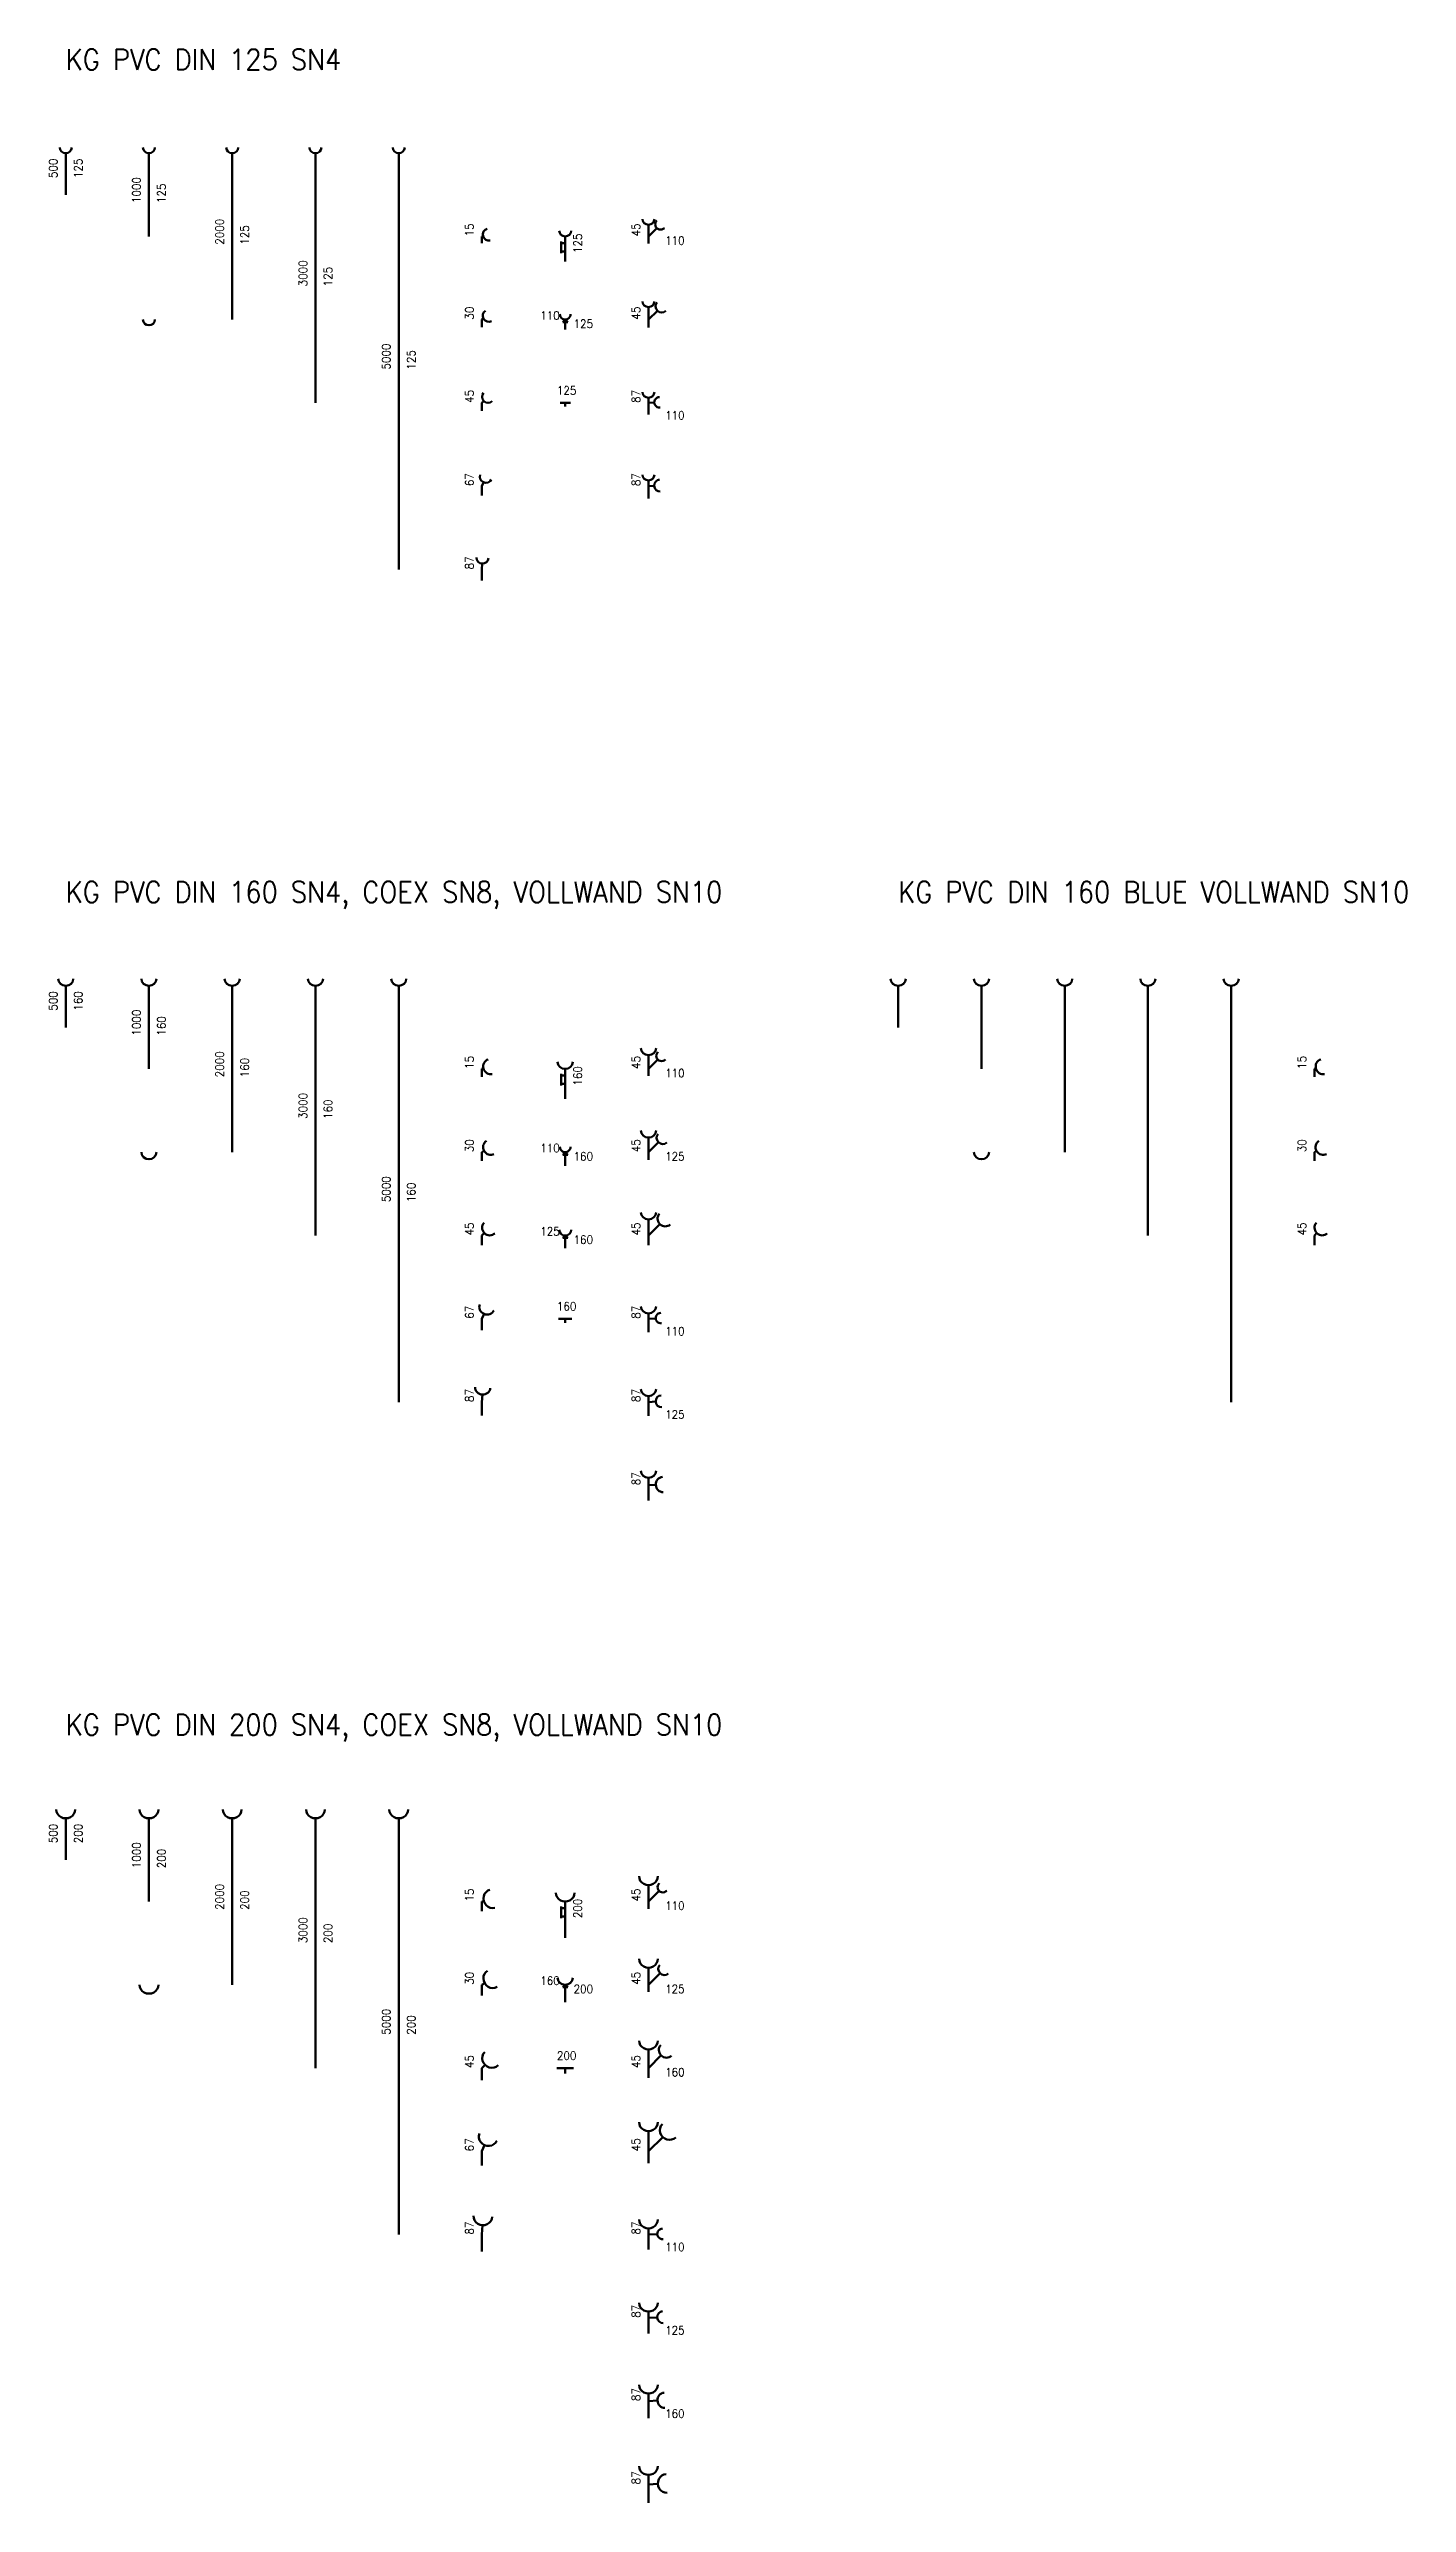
# Model space of a CAD drawing. Header units: millimetres. Extents: x -1020 to 2611, y 178 to 5026.
# Drawn here: x 980 to 2611, y 178 to 3125 of the extents above; entities that cross this region are included whole.
import ezdxf

# ---------------------------------------------------------------- set-up
doc = ezdxf.new("R2010")
doc.units = ezdxf.units.MM
for name, color, linetype, lineweight, true_color in [('KG-PVC-125', 7, 'Continuous', 50, 0x800000), ('KG-PVC-160', 7, 'Continuous', 70, 0x800000), ('KG-PVC-160 BLUE', 7, 'Continuous', 70, 0x000080), ('KG-PVC-200', 7, 'Continuous', 100, 0x800000)]:
    doc.layers.add(name, color=color, linetype=linetype, lineweight=lineweight, true_color=true_color)
doc.styles.add('textstyle106', font='Standard')
doc.styles.add('textstyle107', font='Standard')
doc.styles.add('textstyle108', font='Standard')
doc.styles.add('textstyle114', font='Standard')
doc.styles.add('textstyle115', font='Standard')
doc.styles.add('textstyle116', font='Standard')
doc.styles.add('textstyle117', font='Standard')
doc.styles.add('textstyle118', font='Standard')
doc.styles.add('textstyle119', font='Standard')
doc.styles.add('textstyle120', font='Standard')
doc.styles.add('textstyle121', font='Standard')
doc.styles.add('textstyle122', font='Standard')
doc.styles.add('textstyle123', font='Standard')
doc.styles.add('textstyle124', font='Standard')
doc.styles.add('textstyle125', font='Standard')
doc.styles.add('textstyle126', font='Standard')
doc.styles.add('textstyle127', font='Standard')
doc.styles.add('textstyle128', font='Standard')
doc.styles.add('textstyle129', font='Standard')
doc.styles.add('textstyle130', font='Standard')
doc.styles.add('textstyle131', font='Standard')
doc.styles.add('textstyle132', font='Standard')
doc.styles.add('textstyle135', font='Standard')
doc.styles.add('textstyle136', font='Standard')
doc.styles.add('textstyle137', font='Standard')
doc.styles.add('textstyle138', font='Standard')
doc.styles.add('textstyle139', font='Standard')
doc.styles.add('textstyle140', font='Standard')
doc.styles.add('textstyle141', font='Standard')
doc.styles.add('textstyle142', font='Standard')
doc.styles.add('textstyle143', font='Standard')
doc.styles.add('textstyle144', font='Standard')
doc.styles.add('textstyle145', font='Standard')
doc.styles.add('textstyle146', font='Standard')
doc.styles.add('textstyle147', font='Standard')
doc.styles.add('textstyle148', font='Standard')
doc.styles.add('textstyle149', font='Standard')
doc.styles.add('textstyle150', font='Standard')
doc.styles.add('textstyle151', font='Standard')
doc.styles.add('textstyle152', font='Standard')
doc.styles.add('textstyle153', font='Standard')
doc.styles.add('textstyle154', font='Standard')
doc.styles.add('textstyle155', font='Standard')
doc.styles.add('textstyle156', font='Standard')
doc.styles.add('textstyle157', font='Standard')
doc.styles.add('textstyle158', font='Standard')
doc.styles.add('textstyle159', font='Standard')
doc.styles.add('textstyle160', font='Standard')
doc.styles.add('textstyle161', font='Standard')
doc.styles.add('textstyle162', font='Standard')
doc.styles.add('textstyle163', font='Standard')
doc.styles.add('textstyle164', font='Standard')
doc.styles.add('textstyle166', font='Standard')
doc.styles.add('textstyle167', font='Standard')
doc.styles.add('textstyle168', font='Standard')
doc.styles.add('textstyle169', font='Standard')
doc.styles.add('textstyle170', font='Standard')
doc.styles.add('textstyle171', font='Standard')
doc.styles.add('textstyle172', font='Standard')
doc.styles.add('textstyle173', font='Standard')
doc.styles.add('textstyle174', font='Standard')
doc.styles.add('textstyle175', font='Standard')
doc.styles.add('textstyle176', font='Standard')
doc.styles.add('textstyle178', font='Standard')
doc.styles.add('textstyle179', font='Standard')
doc.styles.add('textstyle180', font='Standard')
doc.styles.add('textstyle187', font='Standard')
doc.styles.add('textstyle188', font='Standard')
doc.styles.add('textstyle189', font='Standard')
doc.styles.add('textstyle190', font='Standard')
doc.styles.add('textstyle191', font='Standard')
doc.styles.add('textstyle192', font='Standard')
doc.styles.add('textstyle193', font='Standard')
doc.styles.add('textstyle194', font='Standard')
doc.styles.add('textstyle195', font='Standard')
doc.styles.add('textstyle196', font='Standard')
doc.styles.add('textstyle197', font='Standard')
doc.styles.add('textstyle198', font='Standard')
doc.styles.add('textstyle199', font='Standard')
doc.styles.add('textstyle200', font='Standard')
doc.styles.add('textstyle201', font='Standard')
doc.styles.add('textstyle202', font='Standard')
doc.styles.add('textstyle203', font='Standard')
doc.styles.add('textstyle204', font='Standard')
doc.styles.add('textstyle205', font='Standard')
doc.styles.add('textstyle206', font='Standard')
doc.styles.add('textstyle207', font='Standard')
doc.styles.add('textstyle208', font='Standard')
doc.styles.add('textstyle209', font='Standard')
doc.styles.add('textstyle210', font='Standard')
doc.styles.add('textstyle211', font='Standard')
doc.styles.add('textstyle212', font='Standard')
doc.styles.add('textstyle213', font='Standard')
doc.styles.add('textstyle214', font='Standard')
doc.styles.add('textstyle215', font='Standard')
doc.styles.add('textstyle216', font='Standard')

msp = doc.modelspace()

# ---------------------------------------------------------------- texts
at = {"layer": 'KG-PVC-125', "style": 'textstyle106'}
msp.add_text('KG PVC DIN 125 SN4', height=25, dxfattribs=at).set_placement((1000, 3100))
at = {"layer": 'KG-PVC-125', "lineweight": 25}
for s, style, p in [('500', 'textstyle187', (990, 2970)), ('125', 'textstyle190', (1020, 2970)), ('1000', 'textstyle188', (1090, 2940)), ('125', 'textstyle191', (1120, 2940)), ('2000', 'textstyle189', (1190, 2890)), ('125', 'textstyle192', (1220, 2890)), ('15', 'textstyle114', (1490, 2900)), ('125', 'textstyle166', (1620, 2880)), ('45', 'textstyle135', (1690, 2900)), ('3000', 'textstyle213', (1290, 2840)), ('125', 'textstyle214', (1320, 2840)), ('30', 'textstyle115', (1490, 2800)), ('45', 'textstyle136', (1690, 2800)), ('5000', 'textstyle215', (1390, 2740)), ('125', 'textstyle216', (1420, 2740)), ('45', 'textstyle116', (1490, 2700)), ('87', 'textstyle138', (1690, 2700)), ('67', 'textstyle117', (1490, 2600)), ('87', 'textstyle139', (1690, 2600)), ('87', 'textstyle118', (1490, 2500))]:
    msp.add_text(s, height=10, rotation=90, dxfattribs=dict(at, style=style)).set_placement(p)
for s, style, p in [('110', 'textstyle137', (1720, 2890)), ('110', 'textstyle170', (1570, 2800)), ('125', 'textstyle169', (1610, 2790)), ('125', 'textstyle178', (1590, 2710)), ('110', 'textstyle140', (1720, 2680))]:
    msp.add_text(s, height=10, dxfattribs=dict(at, style=style)).set_placement(p)
at = {"layer": 'KG-PVC-160', "style": 'textstyle107'}
msp.add_text('KG PVC DIN 160 SN4, COEX SN8, VOLLWAND SN10', height=25, dxfattribs=at).set_placement((1000, 2100))
at = {"layer": 'KG-PVC-160', "lineweight": 25}
for s, style, p in [('500', 'textstyle193', (990, 1970)), ('160', 'textstyle196', (1020, 1970)), ('1000', 'textstyle194', (1090, 1940)), ('160', 'textstyle197', (1120, 1940)), ('2000', 'textstyle195', (1190, 1890)), ('160', 'textstyle198', (1220, 1890)), ('15', 'textstyle119', (1490, 1900)), ('160', 'textstyle167', (1620, 1880)), ('45', 'textstyle148', (1690, 1900)), ('3000', 'textstyle209', (1290, 1840)), ('160', 'textstyle210', (1320, 1840)), ('30', 'textstyle120', (1490, 1800)), ('45', 'textstyle142', (1690, 1800)), ('5000', 'textstyle211', (1390, 1740)), ('160', 'textstyle212', (1420, 1740)), ('45', 'textstyle121', (1490, 1700)), ('45', 'textstyle141', (1690, 1700)), ('67', 'textstyle122', (1490, 1600)), ('87', 'textstyle145', (1690, 1600)), ('87', 'textstyle123', (1490, 1500)), ('87', 'textstyle149', (1690, 1500)), ('87', 'textstyle146', (1690, 1400))]:
    msp.add_text(s, height=10, rotation=90, dxfattribs=dict(at, style=style)).set_placement(p)
for s, style, p in [('110', 'textstyle144', (1720, 1890)), ('110', 'textstyle172', (1570, 1800)), ('160', 'textstyle171', (1610, 1790)), ('125', 'textstyle143', (1720, 1790)), ('125', 'textstyle174', (1570, 1700)), ('160', 'textstyle173', (1610, 1690)), ('160', 'textstyle179', (1590, 1610)), ('110', 'textstyle147', (1720, 1580)), ('125', 'textstyle150', (1720, 1480))]:
    msp.add_text(s, height=10, dxfattribs=dict(at, style=style)).set_placement(p)
at = {"layer": 'KG-PVC-160 BLUE', "style": 'textstyle129'}
msp.add_text('KG PVC DIN 160 BLUE VOLLWAND SN10', height=25, dxfattribs=at).set_placement((2000, 2100))
at = {"layer": 'KG-PVC-160 BLUE', "lineweight": 25}
for s, style, p in [('15', 'textstyle130', (2490, 1900)), ('30', 'textstyle131', (2490, 1800)), ('45', 'textstyle132', (2490, 1700))]:
    msp.add_text(s, height=10, rotation=90, dxfattribs=dict(at, style=style)).set_placement(p)
at = {"layer": 'KG-PVC-200', "style": 'textstyle108'}
msp.add_text('KG PVC DIN 200 SN4, COEX SN8, VOLLWAND SN10', height=25, dxfattribs=at).set_placement((1000, 1100))
at = {"layer": 'KG-PVC-200', "lineweight": 25}
for s, style, p in [('500', 'textstyle199', (990, 970)), ('200', 'textstyle202', (1020, 970)), ('1000', 'textstyle200', (1090, 940)), ('200', 'textstyle203', (1120, 940)), ('2000', 'textstyle201', (1190, 890)), ('15', 'textstyle124', (1490, 900)), ('45', 'textstyle158', (1690, 900)), ('200', 'textstyle204', (1220, 890)), ('200', 'textstyle168', (1620, 880)), ('3000', 'textstyle205', (1290, 850)), ('200', 'textstyle206', (1320, 850)), ('30', 'textstyle125', (1490, 800)), ('45', 'textstyle152', (1690, 800)), ('5000', 'textstyle207', (1390, 740)), ('200', 'textstyle208', (1420, 740)), ('45', 'textstyle126', (1490, 700)), ('45', 'textstyle161', (1690, 700)), ('67', 'textstyle127', (1490, 600)), ('45', 'textstyle151', (1690, 600)), ('87', 'textstyle128', (1490, 500)), ('87', 'textstyle155', (1690, 500)), ('87', 'textstyle159', (1690, 400)), ('87', 'textstyle163', (1690, 300)), ('87', 'textstyle156', (1690, 200))]:
    msp.add_text(s, height=10, rotation=90, dxfattribs=dict(at, style=style)).set_placement(p)
for s, style, p in [('110', 'textstyle154', (1720, 890)), ('160', 'textstyle176', (1570, 800)), ('200', 'textstyle175', (1610, 790)), ('125', 'textstyle153', (1720, 790)), ('200', 'textstyle180', (1590, 710)), ('160', 'textstyle162', (1720, 690)), ('110', 'textstyle157', (1720, 480)), ('125', 'textstyle160', (1720, 380)), ('160', 'textstyle164', (1720, 280))]:
    msp.add_text(s, height=10, dxfattribs=dict(at, style=style)).set_placement(p)

# ---------------------------------------------------------------- linework, layer by layer
at = {"layer": 'KG-PVC-125'}
for p, q in [((1000, 2950), (1000, 3000)), ((1100, 2900), (1100, 3000)), ((1200, 2800), (1200, 3000)), ((1300, 2700), (1300, 3000)), ((1400, 2500), (1400, 3000)), ((1500, 2900), (1501.4, 2900.4)), ((1500, 2891.7), (1500, 2900)), ((1595, 2894), (1595, 2880)), ((1595, 2892), (1600, 2892)), ((1600, 2870), (1600, 2900)), ((1700, 2900), (1700, 2914.1)), ((1700, 2900), (1710, 2910)), ((1700, 2891.5), (1700, 2900)), ((1600, 2882), (1595, 2882)), ((1500, 2800), (1502, 2801.2)), ((1500, 2790.8), (1500, 2800)), ((1597, 2797), (1600, 2800)), ((1600, 2800), (1603, 2797)), ((1700, 2800), (1700, 2815.2)), ((1700, 2800), (1710.7, 2810.7)), ((1700, 2790.5), (1700, 2800)), ((1597, 2797), (1600, 2797)), ((1600, 2797), (1603, 2797)), ((1600, 2788.3), (1600, 2797)), ((1500, 2700), (1502.3, 2702.3)), ((1500, 2690.5), (1500, 2700)), ((1593.8, 2700), (1606.2, 2700)), ((1600, 2695.8), (1600, 2700)), ((1700, 2700), (1700, 2706.3)), ((1700, 2700), (1707, 2700.4)), ((1700, 2685.9), (1700, 2700)), ((1500, 2600), (1502, 2604.6)), ((1500, 2588.7), (1500, 2600)), ((1700, 2600), (1700, 2607)), ((1700, 2600), (1707, 2600.4)), ((1700, 2585.2), (1700, 2600)), ((1500, 2500), (1500.4, 2507)), ((1500, 2486.8), (1500, 2500))]:
    msp.add_line(p, q, dxfattribs=at)
for centre, major_axis, ratio, start_param, end_param in [((1000, 3006.8), (7.2, 0), 0.944444, 3.141593, 6.283185), ((1100, 3006.8), (7.2, 0), 0.944444, 3.141593, 6.283185), ((1200, 3006.8), (7.2, 0), 0.944444, 3.141593, 6.283185), ((1300, 3006.8), (7.2, 0), 0.944444, 3.141593, 6.283185), ((1400, 3006.8), (7.2, 0), 0.944444, 3.141593, 6.283185), ((1700, 2920.9), (7.2, 0), 0.944444, 3.141593, 6.283185), ((1714.6, 2914.6), (4.67, 4.67), 0.969697, 1.570796, 4.712389), ((1508, 2902.1), (1.86, -6.95), 0.944444, 3.141593, 6.283185), ((1600, 2906.8), (7.2, 0), 0.944444, 3.141593, 6.283185), ((1100, 2800), (7.2, 0), 0.944444, 3.141593, 6.283185), ((1507.9, 2804.5), (3.6, -6.24), 0.944444, 3.141593, 6.283185), ((1600, 2806.6), (0, 6.6), 0.969697, 1.570796, 4.712389), ((1700, 2822), (7.2, 0), 0.944444, 3.141593, 6.283185), ((1715.6, 2815.6), (5.09, -5.09), 0.944444, 3.141593, 6.283185), ((1507.1, 2707.1), (5.09, -5.09), 0.944444, 3.141593, 6.283185), ((1700, 2713.1), (7.2, 0), 0.944444, 3.141593, 6.283185), ((1713.6, 2700.7), (6.59, 0.35), 0.969697, 1.570796, 4.712389), ((1504.6, 2610.9), (6.63, -2.81), 0.944444, 3.141593, 6.283185), ((1700, 2613.8), (7.2, 0), 0.944444, 3.141593, 6.283185), ((1713.8, 2600.7), (0.38, -7.19), 0.944444, 3.141593, 6.283185), ((1500.7, 2513.8), (7.19, -0.38), 0.944444, 3.141593, 6.283185)]:
    msp.add_ellipse(centre, major_axis=major_axis, ratio=ratio, start_param=start_param, end_param=end_param, dxfattribs=at)
at = {"layer": 'KG-PVC-160'}
for p, q in [((1000, 1950), (1000, 2000)), ((1100, 1900), (1100, 2000)), ((1200, 1800), (1200, 2000)), ((1300, 1700), (1300, 2000)), ((1400, 1500), (1400, 2000)), ((1700, 1900), (1700, 1916.6)), ((1500, 1900), (1501.8, 1900.5)), ((1500, 1890.6), (1500, 1900)), ((1595, 1894), (1595, 1880)), ((1595, 1892), (1600, 1892)), ((1600, 1864), (1600, 1900)), ((1700, 1900), (1711.2, 1911.2)), ((1700, 1891.7), (1700, 1900)), ((1600, 1882), (1595, 1882)), ((1500, 1800), (1502.6, 1801.5)), ((1500, 1789.5), (1500, 1800)), ((1597, 1797), (1600, 1800)), ((1600, 1800), (1603, 1797)), ((1700, 1800), (1700, 1817.6)), ((1700, 1800), (1712, 1812)), ((1700, 1790.8), (1700, 1800)), ((1597, 1797), (1600, 1797)), ((1600, 1797), (1603, 1797)), ((1600, 1783.6), (1600, 1797)), ((1700, 1700), (1700, 1719.4)), ((1700, 1700), (1713.7, 1713.7)), ((1500, 1700), (1503, 1703)), ((1500, 1688.3), (1500, 1700)), ((1597, 1697), (1600, 1700)), ((1597, 1697), (1600, 1697)), ((1600, 1700), (1603, 1697)), ((1600, 1697), (1603, 1697)), ((1600, 1684.8), (1600, 1697)), ((1700, 1688.3), (1700, 1700)), ((1500, 1600), (1502.5, 1605.9)), ((1500, 1586.1), (1500, 1600)), ((1592, 1600), (1608, 1600)), ((1600, 1595.1), (1600, 1600)), ((1700, 1600), (1700, 1606.5)), ((1700, 1600), (1708.7, 1600.5)), ((1700, 1584), (1700, 1600)), ((1500, 1500), (1500.5, 1508.9)), ((1700, 1500), (1700, 1507.2)), ((1500, 1483.6), (1500, 1500)), ((1700, 1500), (1708.7, 1500.5)), ((1700, 1483.3), (1700, 1500)), ((1700, 1400), (1700, 1408.9)), ((1700, 1400), (1708.9, 1400.5)), ((1700, 1381.6), (1700, 1400))]:
    msp.add_line(p, q, dxfattribs=at)
for centre, major_axis, ratio, start_param, end_param in [((1000, 2008.4), (9.1, 0), 0.923077, 3.141593, 6.283185), ((1100, 2008.4), (9.1, 0), 0.923077, 3.141593, 6.283185), ((1200, 2008.4), (9.1, 0), 0.923077, 3.141593, 6.283185), ((1300, 2008.4), (9.1, 0), 0.923077, 3.141593, 6.283185), ((1400, 2008.4), (9.1, 0), 0.923077, 3.141593, 6.283185), ((1700, 1925), (9.1, 0), 0.923077, 3.141593, 6.283185), ((1715.9, 1915.9), (4.67, 4.67), 0.969697, 1.570796, 4.712389), ((1509.9, 1902.7), (2.36, -8.79), 0.923077, 3.141593, 6.283185), ((1600, 1908.4), (9.1, 0), 0.923077, 3.141593, 6.283185), ((1100, 1800), (9.1, 0), 0.923077, 3.141593, 6.283185), ((1509.9, 1805.7), (4.55, -7.88), 0.923077, 3.141593, 6.283185), ((1600, 1806.6), (0, 6.6), 0.969697, 1.570796, 4.712389), ((1700, 1826), (9.1, 0), 0.923077, 3.141593, 6.283185), ((1716.8, 1816.8), (5.09, -5.09), 0.944444, 3.141593, 6.283185), ((1508.9, 1708.9), (6.43, -6.43), 0.923077, 3.141593, 6.283185), ((1700, 1727.8), (9.1, 0), 0.923077, 3.141593, 6.283185), ((1719.7, 1719.7), (6.43, -6.43), 0.923077, 3.141593, 6.283185), ((1600, 1706.8), (7.2, 0), 0.944444, 3.141593, 6.283185), ((1505.8, 1613.6), (8.38, -3.56), 0.923077, 3.141593, 6.283185), ((1700, 1614.9), (9.1, 0), 0.923077, 3.141593, 6.283185), ((1715.3, 1600.8), (6.59, 0.35), 0.969697, 1.570796, 4.712389), ((1500.9, 1517.3), (9.09, -0.48), 0.923077, 3.141593, 6.283185), ((1700, 1515.6), (9.1, 0), 0.923077, 3.141593, 6.283185), ((1715.5, 1500.8), (0.38, -7.19), 0.944444, 3.141593, 6.283185), ((1700, 1417.3), (9.1, 0), 0.923077, 3.141593, 6.283185), ((1717.3, 1400.9), (0.48, -9.09), 0.923077, 3.141593, 6.283185)]:
    msp.add_ellipse(centre, major_axis=major_axis, ratio=ratio, start_param=start_param, end_param=end_param, dxfattribs=at)
at = {"layer": 'KG-PVC-160 BLUE'}
for p, q in [((2000, 1950), (2000, 2000)), ((2100, 1900), (2100, 2000)), ((2200, 1800), (2200, 2000)), ((2300, 1700), (2300, 2000)), ((2400, 1500), (2400, 2000)), ((2500, 1900), (2501.8, 1900.5)), ((2500, 1890.6), (2500, 1900)), ((2500, 1800), (2502.6, 1801.5)), ((2500, 1789.5), (2500, 1800)), ((2500, 1700), (2503, 1703)), ((2500, 1688.3), (2500, 1700))]:
    msp.add_line(p, q, dxfattribs=at)
for centre, major_axis in [((2000, 2008.4), (9.1, 0)), ((2100, 2008.4), (9.1, 0)), ((2200, 2008.4), (9.1, 0)), ((2300, 2008.4), (9.1, 0)), ((2400, 2008.4), (9.1, 0)), ((2509.9, 1902.7), (2.36, -8.79)), ((2100, 1800), (9.1, 0)), ((2509.9, 1805.7), (4.55, -7.88)), ((2508.9, 1708.9), (6.43, -6.43))]:
    msp.add_ellipse(centre, major_axis=major_axis, ratio=0.923077, start_param=3.141593, end_param=6.283185, dxfattribs=at)
at = {"layer": 'KG-PVC-200'}
for p, q in [((1000, 950), (1000, 1000)), ((1100, 900), (1100, 1000)), ((1200, 800), (1200, 1000)), ((1300, 700), (1300, 1000)), ((1400, 500), (1400, 1000)), ((1700, 900), (1700, 919.7)), ((1500, 900), (1502.2, 900.6)), ((1500, 888.6), (1500, 900)), ((1595, 894), (1595, 880)), ((1595, 892), (1600, 892)), ((1600, 856.5), (1600, 900)), ((1700, 900), (1712.9, 912.9)), ((1700, 891.1), (1700, 900)), ((1600, 882), (1595, 882)), ((1500, 800), (1503.3, 801.9)), ((1500, 787.1), (1500, 800)), ((1597, 797), (1600, 800)), ((1597, 797), (1600, 797)), ((1600, 800), (1603, 797)), ((1600, 797), (1603, 797)), ((1600, 779.3), (1600, 797)), ((1700, 800), (1700, 820.5)), ((1700, 800), (1713.9, 813.9)), ((1700, 791.5), (1700, 800)), ((1700, 700), (1700, 722.3)), ((1700, 700), (1715.3, 715.3)), ((1500, 700), (1503.8, 703.8)), ((1500, 685.5), (1500, 700)), ((1590, 700), (1610, 700)), ((1600, 693.5), (1600, 700)), ((1700, 688.4), (1700, 700)), ((1700, 600), (1700, 624.3)), ((1500, 600), (1503.1, 607.4)), ((1500, 582.9), (1500, 600)), ((1700, 600), (1717.2, 617.2)), ((1700, 585.7), (1700, 600)), ((1500, 500), (1500.6, 511.3)), ((1700, 500), (1700, 507.5)), ((1500, 479.6), (1500, 500)), ((1700, 500), (1710.6, 500.6)), ((1700, 481.9), (1700, 500)), ((1700, 400), (1700, 407.5)), ((1700, 400), (1710.6, 400.6)), ((1700, 381.1), (1700, 400)), ((1700, 300), (1700, 309.1)), ((1700, 300), (1710.8, 300.6)), ((1700, 279.4), (1700, 300)), ((1700, 200), (1700, 211.3)), ((1700, 200), (1711.3, 200.6)), ((1700, 177.7), (1700, 200))]:
    msp.add_line(p, q, dxfattribs=at)
for centre, major_axis, ratio, start_param, end_param in [((1000, 1010.6), (-11.3, 0), 0.938053, 0, 3.141593), ((1100, 1010.6), (-11.3, 0), 0.938053, 0, 3.141593), ((1200, 1010.6), (-11.3, 0), 0.938053, 0, 3.141593), ((1300, 1010.6), (-11.3, 0), 0.938053, 0, 3.141593), ((1400, 1010.6), (-11.3, 0), 0.938053, 0, 3.141593), ((1512.5, 903.3), (-2.9, 10.9), 0.938053, 0, 3.141593), ((1700, 930.3), (-11.3, 0), 0.938053, 0, 3.141593), ((1717.5, 917.5), (4.67, 4.67), 0.969697, 1.570796, 4.712389), ((1600, 910.6), (-11.3, 0), 0.938053, 0, 3.141593), ((1700, 831.1), (-11.3, 0), 0.938053, 0, 3.141593), ((1100, 800), (-11.3, 0), 0.938053, 0, 3.141593), ((1512.5, 807.2), (-5.65, 9.79), 0.938053, 0, 3.141593), ((1600, 808.4), (9.1, 0), 0.923077, 3.141593, 6.283185), ((1718.7, 818.7), (5.09, -5.09), 0.944444, 3.141593, 6.283185), ((1511.3, 711.3), (-7.99, 7.99), 0.938053, 0, 3.141593), ((1700, 732.9), (-11.3, 0), 0.938053, 0, 3.141593), ((1721.2, 721.2), (6.43, -6.43), 0.923077, 3.141593, 6.283185), ((1507.3, 617.1), (-10.4, 4.4), 0.938053, 0, 3.141593), ((1700, 634.9), (-11.3, 0), 0.938053, 0, 3.141593), ((1724.7, 624.7), (-7.99, 7.99), 0.938053, 0, 3.141593), ((1501.1, 521.9), (-11.3, 0.6), 0.938053, 0, 3.141593), ((1700, 518.1), (-11.3, 0), 0.938053, 0, 3.141593), ((1717.2, 500.9), (6.59, 0.35), 0.969697, 1.570796, 4.712389), ((1700, 418.1), (-11.3, 0), 0.938053, 0, 3.141593), ((1717.4, 400.9), (0.38, -7.19), 0.944444, 3.141593, 6.283185), ((1700, 319.7), (-11.3, 0), 0.938053, 0, 3.141593), ((1719.2, 301), (0.48, -9.09), 0.923077, 3.141593, 6.283185), ((1700, 221.9), (-11.3, 0), 0.938053, 0, 3.141593), ((1721.9, 201.1), (-0.6, 11.3), 0.938053, 0, 3.141593)]:
    msp.add_ellipse(centre, major_axis=major_axis, ratio=ratio, start_param=start_param, end_param=end_param, dxfattribs=at)

msp.set_redraw_order([(e.dxf.handle, doc.entitydb.next_handle()) for e in msp.query("TEXT MTEXT ATTDEF DIMENSION ARC_DIMENSION")])  # texts and dimensions are drawn at this point

doc.saveas('drawing.dxf')
